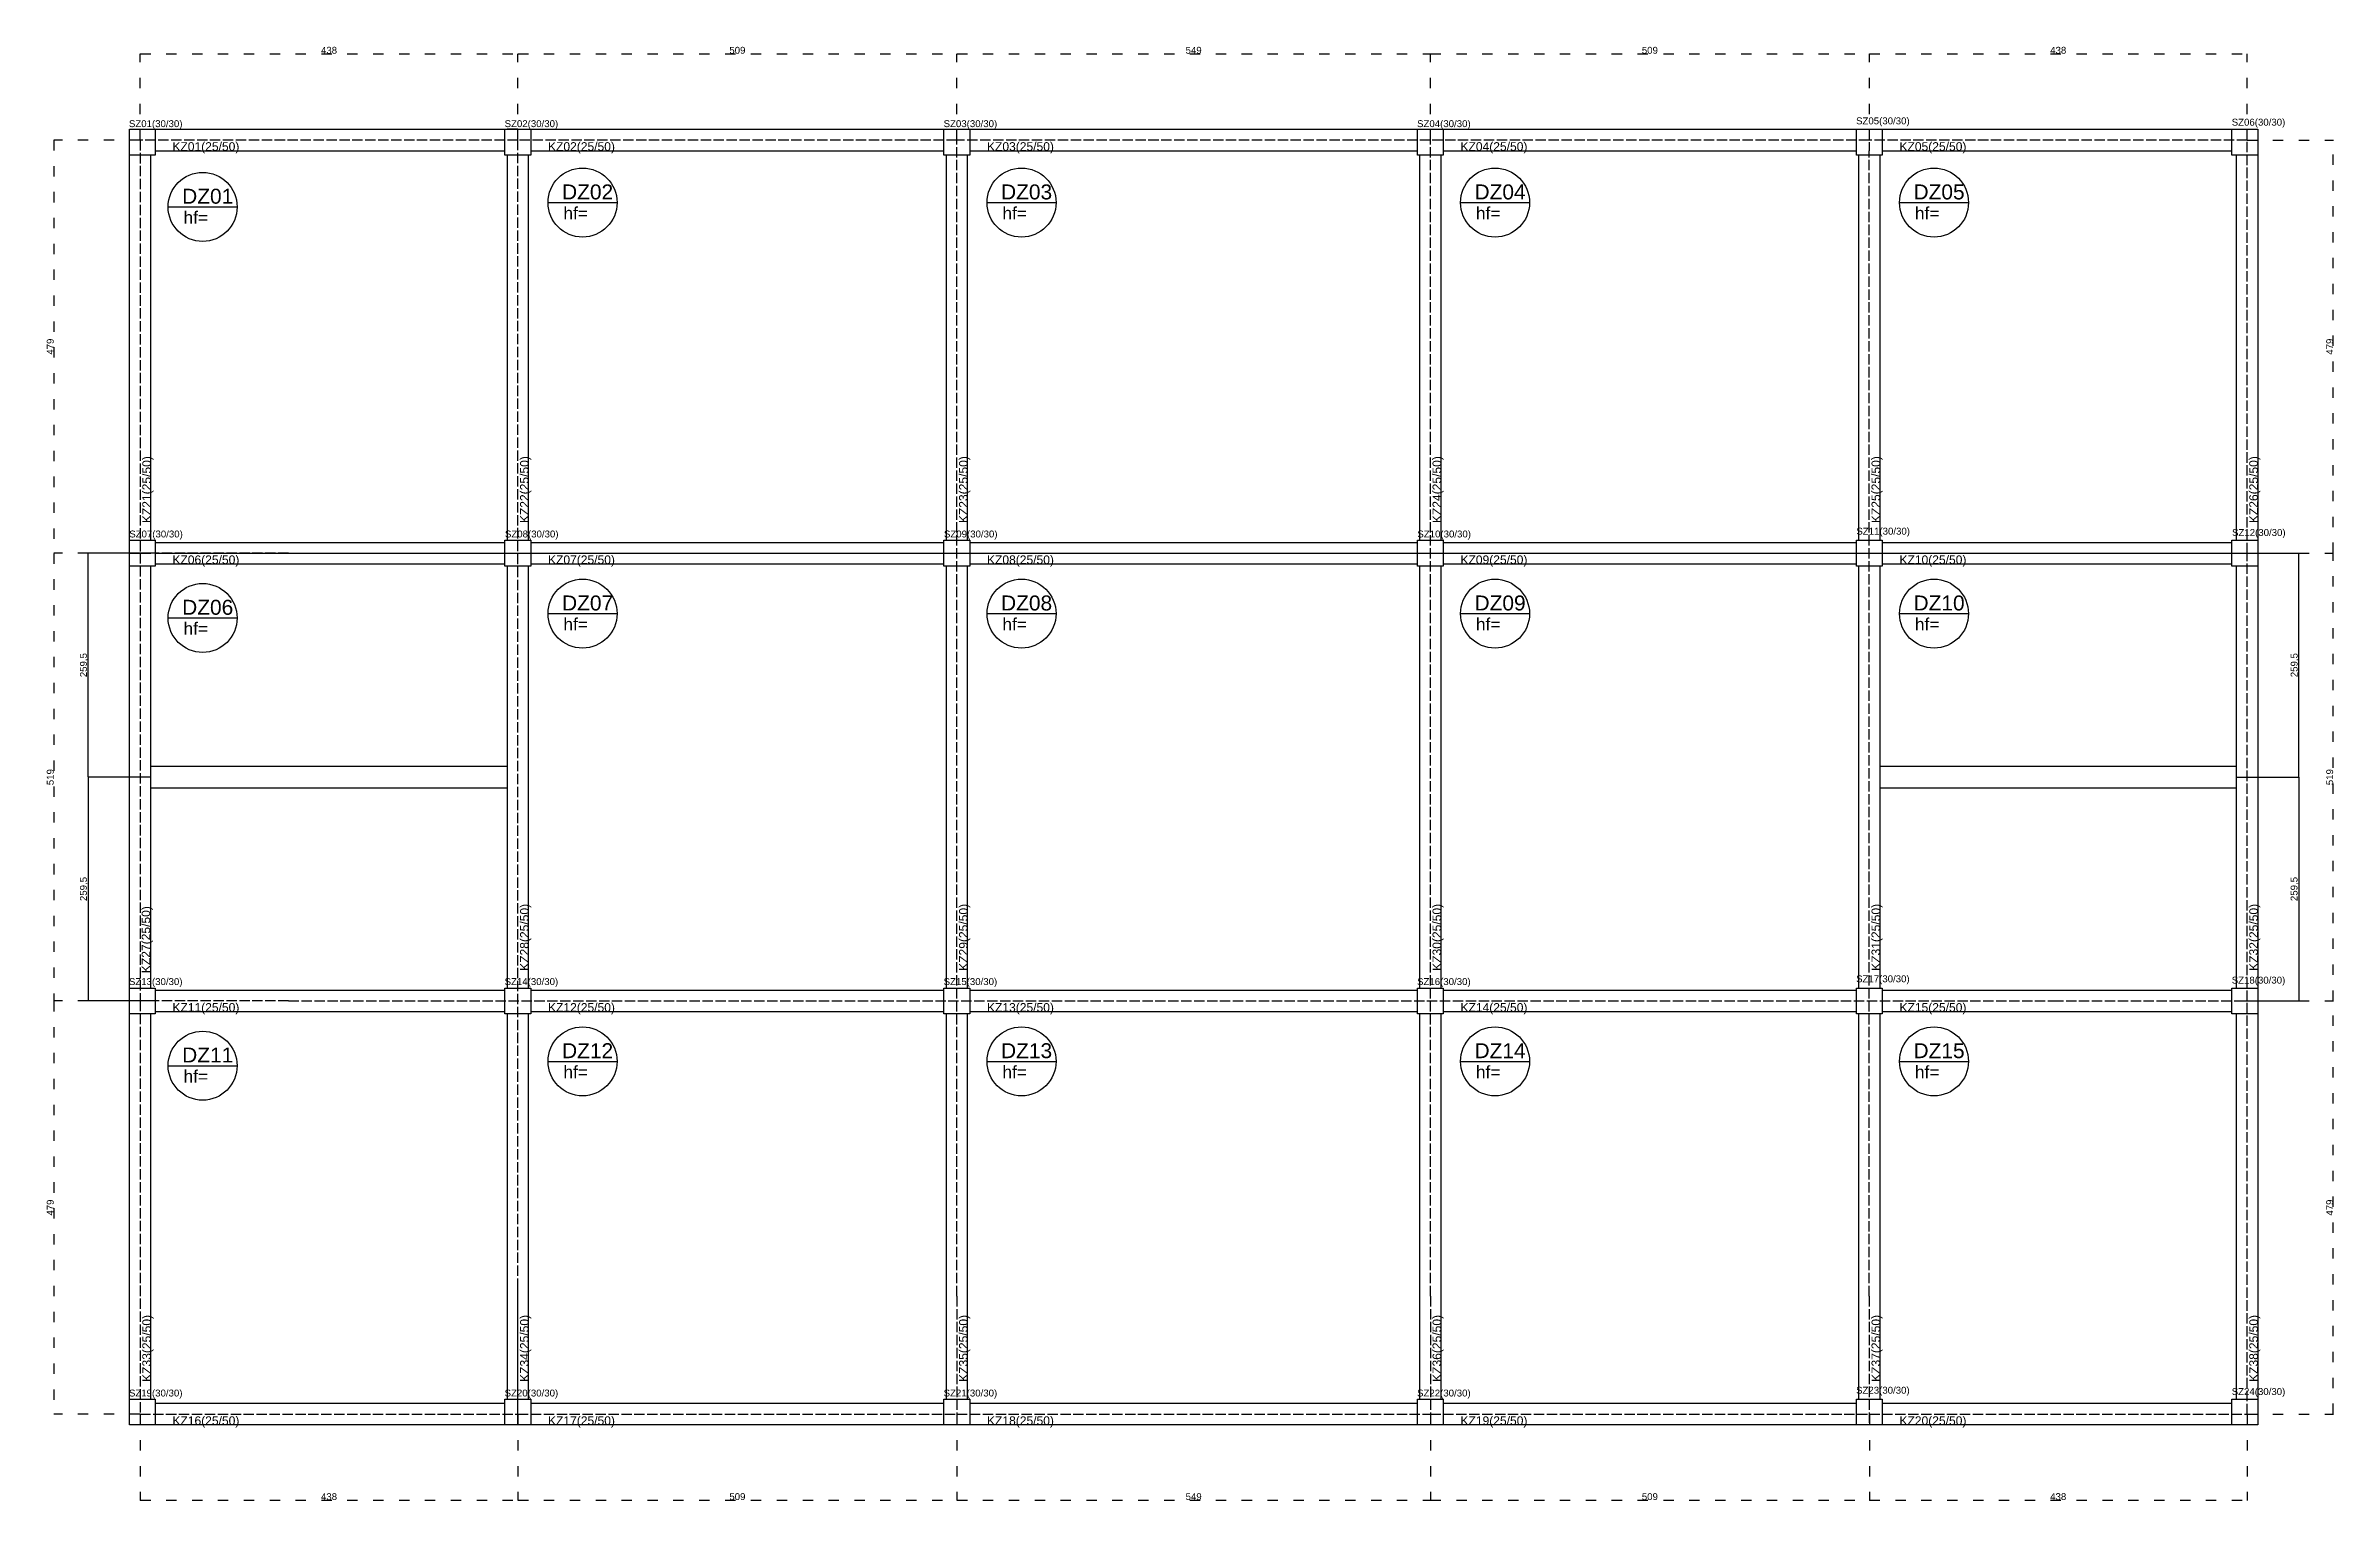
# Model space of a CAD drawing. Header units: centimetres. Extents: x 298 to 3254, y 299 to 4427.
# Drawn here: x 441 to 3094, y 299 to 1986 of the extents above; entities that cross this region are included whole.
import ezdxf

# ---------------------------------------------------------------- set-up
doc = ezdxf.new("R2010")
doc.units = ezdxf.units.CM
doc.linetypes.add('ACAD_ISO02W100', pattern=[15, 12, -3])
doc.linetypes.add('ACAD_ISO03W100', pattern=[30, 12, -18])
for name, color, linetype in [('Düz', 130, 'Continuous'), ('Kesikli', 50, 'ACAD_ISO02W100'), ('kolon', 70, 'Continuous'), ('mesafe düz', 10, 'Continuous'), ('Mesafe Kes', 10, 'ACAD_ISO03W100'), ('çizgi', 7, 'Continuous')]:
    doc.layers.add(name, color=color, linetype=linetype)
doc.styles.get("Standard").update_dxf_attribs({"font": 'arial.ttf'})
doc.dimstyles.new('ISO-25', dxfattribs={"dimscale": 0.1, "dimtxt": 80, "dimasz": 2.5, "dimexe": 1.25, "dimexo": 0.625, "dimtad": 1, "dimtxsty": 'Standard', "dimcen": 2.5, "dimadec": 0, "dimazin": 0, "dimtfac": 1, "dimtmove": 0, "dimatfit": 3, "dimfxl": 1, "dimarcsym": 0})

msp = doc.modelspace()

# ---------------------------------------------------------------- texts
at = {"layer": 'çizgi', "attachment_point": 1}
for s, width, gutter_width, heights, insert, char_height in [('\\A1;SZ01(30/30)', 14.99433, 12.5, [0], (536.989, 1899.998), 8), ('\\A1;SZ02(30/30)', 14.99433, 12.5, [0], (972.61, 1899.998), 8), ('\\A1;SZ03(30/30)', 14.99433, 12.5, [0], (1481.633, 1899.998), 8), ('\\A1;SZ04(30/30)', 14.99433, 12.5, [0], (2030.582, 1899.998), 8), ('\\A1;SZ05(30/30)', 14.99433, 12.5, [0], (2539.609, 1903.238), 8), ('\\A1;SZ06(30/30)', 14.99433, 12.5, [0], (2975.159, 1901.698), 8), ('\\A1;KZ01(25/50)', 75.42651, 12.5, [0], (587.393, 1874.514), 10), ('\\A1;KZ02(25/50)', 75.42651, 12.5, [0], (1022.893, 1874.514), 10), ('\\A1;KZ03(25/50)', 75.42651, 12.5, [0], (1531.893, 1874.514), 10), ('\\A1;KZ04(25/50)', 75.42651, 12.5, [0], (2080.893, 1874.514), 10), ('\\A1;KZ05(25/50)', 75.42651, 12.5, [0], (2589.893, 1874.514), 10), ('DZ01', 57.79378, 86.755, [17.718], (598.688, 1820.554), 17.3509), ('DZ02', 57.79378, 86.755, [17.718], (1039.188, 1825.554), 17.3509), ('DZ03', 57.79378, 86.755, [17.718], (1548.188, 1825.554), 17.3509), ('DZ04', 57.79378, 86.755, [17.718], (2097.188, 1825.554), 17.3509), ('DZ05', 57.79378, 86.755, [17.718], (2606.188, 1825.554), 17.3509), ('hf=', 21.61151, 71.874, [0], (600.284, 1794.359), 14.3749), ('hf=', 21.61151, 71.874, [0], (1040.784, 1799.359), 14.3749), ('hf=', 21.61151, 71.874, [0], (1549.784, 1799.359), 14.3749), ('hf=', 21.61151, 71.874, [0], (2098.784, 1799.359), 14.3749), ('hf=', 21.61151, 71.874, [0], (2607.784, 1799.359), 14.3749), ('\\A1;SZ07(30/30)', 14.99433, 12.5, [0], (537.361, 1424.341), 8), ('\\A1;SZ08(30/30)', 14.99433, 12.5, [0], (972.981, 1424.341), 8), ('\\A1;SZ09(30/30)', 14.99433, 12.5, [0], (1482.004, 1424.341), 8), ('\\A1;SZ10(30/30)', 14.99433, 12.5, [0], (2030.953, 1424.341), 8), ('\\A1;SZ11(30/30)', 14.99433, 12.5, [0], (2539.98, 1427.582), 8), ('\\A1;SZ12(30/30)', 14.99433, 12.5, [0], (2975.53, 1426.041), 8), ('\\A1;KZ06(25/50)', 75.42651, 12.5, [0], (587.393, 1395.514), 10), ('\\A1;KZ07(25/50)', 75.42651, 12.5, [0], (1022.893, 1395.514), 10), ('\\A1;KZ08(25/50)', 75.42651, 12.5, [0], (1531.893, 1395.514), 10), ('\\A1;KZ09(25/50)', 75.42651, 12.5, [0], (2080.893, 1395.514), 10), ('\\A1;KZ10(25/50)', 75.42651, 12.5, [0], (2589.893, 1395.514), 10), ('DZ06', 57.79378, 86.755, [17.718], (598.688, 1344.054), 17.3509), ('DZ07', 57.79378, 86.755, [17.718], (1039.188, 1349.054), 17.3509), ('DZ08', 57.79378, 86.755, [17.718], (1548.188, 1349.054), 17.3509), ('DZ09', 57.79378, 86.755, [17.718], (2097.188, 1349.054), 17.3509), ('DZ10', 57.79378, 86.755, [17.718], (2606.188, 1349.054), 17.3509), ('hf=', 21.61151, 71.874, [0], (600.284, 1317.859), 14.3749), ('hf=', 21.61151, 71.874, [0], (1040.784, 1322.859), 14.3749), ('hf=', 21.61151, 71.874, [0], (1549.784, 1322.859), 14.3749), ('hf=', 21.61151, 71.874, [0], (2098.784, 1322.859), 14.3749), ('hf=', 21.61151, 71.874, [0], (2607.784, 1322.859), 14.3749), ('\\A1;SZ13(30/30)', 14.99433, 12.5, [0], (536.989, 905.454), 8), ('\\A1;SZ14(30/30)', 14.99433, 12.5, [0], (972.61, 905.454), 8), ('\\A1;SZ15(30/30)', 14.99433, 12.5, [0], (1481.633, 905.454), 8), ('\\A1;SZ16(30/30)', 14.99433, 12.5, [0], (2030.582, 905.454), 8), ('\\A1;SZ17(30/30)', 14.99433, 12.5, [0], (2539.609, 908.695), 8), ('\\A1;SZ18(30/30)', 14.99433, 12.5, [0], (2975.159, 907.154), 8), ('\\A1;KZ11(25/50)', 75.42651, 12.5, [0], (587.393, 876.514), 10), ('\\A1;KZ12(25/50)', 75.42651, 12.5, [0], (1022.893, 876.514), 10), ('\\A1;KZ13(25/50)', 75.42651, 12.5, [0], (1531.893, 876.514), 10), ('\\A1;KZ14(25/50)', 75.42651, 12.5, [0], (2080.893, 876.514), 10), ('\\A1;KZ15(25/50)', 75.42651, 12.5, [0], (2589.893, 876.514), 10), ('DZ11', 57.79378, 86.755, [17.718], (598.688, 825.054), 17.3509), ('DZ12', 57.79378, 86.755, [17.718], (1039.188, 830.054), 17.3509), ('DZ13', 57.79378, 86.755, [17.718], (1548.188, 830.054), 17.3509), ('DZ14', 57.79378, 86.755, [17.718], (2097.188, 830.054), 17.3509), ('DZ15', 57.79378, 86.755, [17.718], (2606.188, 830.054), 17.3509), ('hf=', 21.61151, 71.874, [0], (600.284, 798.859), 14.3749), ('hf=', 21.61151, 71.874, [0], (1040.784, 803.859), 14.3749), ('hf=', 21.61151, 71.874, [0], (1549.784, 803.859), 14.3749), ('hf=', 21.61151, 71.874, [0], (2098.784, 803.859), 14.3749), ('hf=', 21.61151, 71.874, [0], (2607.784, 803.859), 14.3749), ('\\A1;SZ19(30/30)', 14.99433, 12.5, [0], (536.989, 428.529), 8), ('\\A1;SZ20(30/30)', 14.99433, 12.5, [0], (972.61, 428.529), 8), ('\\A1;SZ21(30/30)', 14.99433, 12.5, [0], (1481.633, 428.529), 8), ('\\A1;SZ22(30/30)', 14.99433, 12.5, [0], (2030.582, 428.529), 8), ('\\A1;SZ23(30/30)', 14.99433, 12.5, [0], (2539.609, 431.77), 8), ('\\A1;SZ24(30/30)', 14.99433, 12.5, [0], (2975.159, 430.229), 8), ('\\A1;KZ16(25/50)', 75.42651, 12.5, [0], (587.393, 397.514), 10), ('\\A1;KZ17(25/50)', 75.42651, 12.5, [0], (1022.893, 397.514), 10), ('\\A1;KZ18(25/50)', 75.42651, 12.5, [0], (1531.893, 397.514), 10), ('\\A1;KZ19(25/50)', 75.42651, 12.5, [0], (2080.893, 397.514), 10), ('\\A1;KZ20(25/50)', 75.42651, 12.5, [0], (2589.893, 397.514), 10)]:
    msp.add_mtext_dynamic_manual_height_columns(s, width=width, gutter_width=gutter_width, heights=heights, dxfattribs=dict(at, insert=insert, char_height=char_height))
at = {"layer": 'çizgi', "char_height": 10, "attachment_point": 1, "rotation": 90}
for s, insert in [('\\A1;KZ21(25/50)', (552.514, 1432.92)), ('\\A1;KZ22(25/50)', (990.514, 1432.92)), ('\\A1;KZ23(25/50)', (1499.514, 1432.92)), ('\\A1;KZ24(25/50)', (2048.514, 1432.92)), ('\\A1;KZ25(25/50)', (2557.514, 1432.92)), ('\\A1;\\pxt1;KZ26(25/50)', (2995.514, 1432.92)), ('\\A1;KZ27(25/50)', (551.738, 911.259)), ('\\A1;KZ28(25/50)', (990.514, 913.92)), ('\\A1;KZ29(25/50)', (1499.514, 913.92)), ('\\A1;KZ30(25/50)', (2048.514, 913.92)), ('\\A1;KZ31(25/50)', (2557.514, 913.92)), ('\\A1;KZ32(25/50)', (2995.514, 913.92)), ('\\A1;KZ33(25/50)', (552.514, 437.42)), ('\\A1;KZ34(25/50)', (990.514, 437.42)), ('\\A1;KZ35(25/50)', (1499.514, 437.42)), ('\\A1;KZ36(25/50)', (2048.514, 437.42)), ('\\A1;KZ37(25/50)', (2557.514, 437.42)), ('\\A1;KZ38(25/50)', (2995.514, 437.42))]:
    msp.add_mtext_dynamic_manual_height_columns(s, width=75.42651, gutter_width=12.5, heights=[0], dxfattribs=dict(at, insert=insert))

# ---------------------------------------------------------------- blocks, each defined once
blk = doc.blocks.new('*D8')
at = {"layer": 'Defpoints', "color": 0, "transparency": 16777216}
for p in [(988, 1976.9), (550, 1877), (988, 1877)]:
    blk.add_point(p, dxfattribs=at)
at = {"layer": 'Mesafe Kes', "color": 0, "lineweight": -2, "transparency": 16777216}
for p, q in [((550, 1877.1), (550, 1977)), ((550.2, 1976.9), (987.7, 1976.9)), ((988, 1877.1), (988, 1977))]:
    blk.add_line(p, q, dxfattribs=at)
at = {"layer": 'Mesafe Kes', "color": 0, "transparency": 16777216}
for points in [[(550.2, 1976.9), (550.2, 1976.8), (550, 1976.9)], [(987.7, 1976.9), (987.7, 1976.8), (988, 1976.9)]]:
    blk.add_solid(points, dxfattribs=at)
at = {"layer": 'Mesafe Kes', "color": 0, "transparency": 16777216, "insert": (769, 1981), "char_height": 8, "attachment_point": 5}
blk.add_mtext('438', dxfattribs=at)
blk = doc.blocks.new('*D9')
at = {"layer": 'Defpoints', "color": 0, "transparency": 16777216}
for p in [(1497, 1976.9), (988, 1877), (1497, 1877)]:
    blk.add_point(p, dxfattribs=at)
at = {"layer": 'Mesafe Kes', "color": 0, "lineweight": -2, "transparency": 16777216}
for p, q in [((988, 1877.1), (988, 1977)), ((988.2, 1976.9), (1496.7, 1976.9)), ((1497, 1877.1), (1497, 1977))]:
    blk.add_line(p, q, dxfattribs=at)
at = {"layer": 'Mesafe Kes', "color": 0, "transparency": 16777216}
for points in [[(988.2, 1976.9), (988.2, 1976.8), (988, 1976.9)], [(1496.7, 1976.9), (1496.7, 1976.8), (1497, 1976.9)]]:
    blk.add_solid(points, dxfattribs=at)
at = {"layer": 'Mesafe Kes', "color": 0, "transparency": 16777216, "insert": (1242.5, 1981), "char_height": 8, "attachment_point": 5}
blk.add_mtext('509', dxfattribs=at)
blk = doc.blocks.new('*D10')
at = {"layer": 'Defpoints', "color": 0, "transparency": 16777216}
for p in [(2046, 1976.9), (1497, 1877), (2046, 1877)]:
    blk.add_point(p, dxfattribs=at)
at = {"layer": 'Mesafe Kes', "color": 0, "lineweight": -2, "transparency": 16777216}
for p, q in [((1497, 1877.1), (1497, 1977)), ((1497.2, 1976.9), (2045.7, 1976.9)), ((2046, 1877.1), (2046, 1977))]:
    blk.add_line(p, q, dxfattribs=at)
at = {"layer": 'Mesafe Kes', "color": 0, "transparency": 16777216}
for points in [[(1497.2, 1976.9), (1497.2, 1976.8), (1497, 1976.9)], [(2045.7, 1976.9), (2045.7, 1976.8), (2046, 1976.9)]]:
    blk.add_solid(points, dxfattribs=at)
at = {"layer": 'Mesafe Kes', "color": 0, "transparency": 16777216, "insert": (1771.5, 1981), "char_height": 8, "attachment_point": 5}
blk.add_mtext('549', dxfattribs=at)
blk = doc.blocks.new('*D11')
at = {"layer": 'Defpoints', "color": 0, "transparency": 16777216}
for p in [(2555, 1976.9), (2046, 1877), (2555, 1877)]:
    blk.add_point(p, dxfattribs=at)
at = {"layer": 'Mesafe Kes', "color": 0, "lineweight": -2, "transparency": 16777216}
for p, q in [((2046, 1877.1), (2046, 1977)), ((2046.2, 1976.9), (2554.7, 1976.9)), ((2555, 1877.1), (2555, 1977))]:
    blk.add_line(p, q, dxfattribs=at)
at = {"layer": 'Mesafe Kes', "color": 0, "transparency": 16777216}
for points in [[(2046.2, 1976.9), (2046.2, 1976.8), (2046, 1976.9)], [(2554.7, 1976.9), (2554.7, 1976.8), (2555, 1976.9)]]:
    blk.add_solid(points, dxfattribs=at)
at = {"layer": 'Mesafe Kes', "color": 0, "transparency": 16777216, "insert": (2300.5, 1981), "char_height": 8, "attachment_point": 5}
blk.add_mtext('509', dxfattribs=at)
blk = doc.blocks.new('*D12')
at = {"layer": 'Defpoints', "color": 0, "transparency": 16777216}
for p in [(2993, 1976.9), (2555, 1877), (2993, 1877)]:
    blk.add_point(p, dxfattribs=at)
at = {"layer": 'Mesafe Kes', "color": 0, "lineweight": -2, "transparency": 16777216}
for p, q in [((2555, 1877.1), (2555, 1977)), ((2555.2, 1976.9), (2992.7, 1976.9)), ((2993, 1877.1), (2993, 1977))]:
    blk.add_line(p, q, dxfattribs=at)
at = {"layer": 'Mesafe Kes', "color": 0, "transparency": 16777216}
for points in [[(2555.2, 1976.9), (2555.2, 1976.8), (2555, 1976.9)], [(2992.7, 1976.9), (2992.7, 1976.8), (2993, 1976.9)]]:
    blk.add_solid(points, dxfattribs=at)
at = {"layer": 'Mesafe Kes', "color": 0, "transparency": 16777216, "insert": (2774, 1981), "char_height": 8, "attachment_point": 5}
blk.add_mtext('438', dxfattribs=at)
blk = doc.blocks.new('*D13')
at = {"layer": 'Defpoints', "color": 0, "transparency": 16777216}
for p in [(550, 1877), (450, 1398), (550, 1398)]:
    blk.add_point(p, dxfattribs=at)
at = {"layer": 'Mesafe Kes', "color": 0, "lineweight": -2, "transparency": 16777216}
for p, q in [((549.9, 1877), (449.8, 1877)), ((450, 1876.8), (450, 1398.3)), ((549.9, 1398), (449.8, 1398))]:
    blk.add_line(p, q, dxfattribs=at)
at = {"layer": 'Mesafe Kes', "color": 0, "transparency": 16777216}
for points in [[(449.9, 1876.8), (450, 1876.8), (450, 1877)], [(449.9, 1398.3), (450, 1398.3), (450, 1398)]]:
    blk.add_solid(points, dxfattribs=at)
at = {"layer": 'Mesafe Kes', "color": 0, "transparency": 16777216, "insert": (445.8, 1637.5), "char_height": 8, "attachment_point": 5, "rotation": 90}
blk.add_mtext('479', dxfattribs=at)
blk = doc.blocks.new('*D14')
at = {"layer": 'Defpoints', "color": 0, "transparency": 16777216}
for p in [(550, 1398), (450, 879), (550, 879)]:
    blk.add_point(p, dxfattribs=at)
at = {"layer": 'Mesafe Kes', "color": 0, "lineweight": -2, "transparency": 16777216}
for p, q in [((549.9, 1398), (449.8, 1398)), ((450, 1397.8), (450, 879.3)), ((549.9, 879), (449.8, 879))]:
    blk.add_line(p, q, dxfattribs=at)
at = {"layer": 'Mesafe Kes', "color": 0, "transparency": 16777216}
for points in [[(449.9, 1397.8), (450, 1397.8), (450, 1398)], [(449.9, 879.3), (450, 879.3), (450, 879)]]:
    blk.add_solid(points, dxfattribs=at)
at = {"layer": 'Mesafe Kes', "color": 0, "transparency": 16777216, "insert": (445.8, 1138.5), "char_height": 8, "attachment_point": 5, "rotation": 90}
blk.add_mtext('519', dxfattribs=at)
blk = doc.blocks.new('*D15')
at = {"layer": 'Defpoints', "color": 0, "transparency": 16777216}
for p in [(550, 879), (450, 400), (550, 400)]:
    blk.add_point(p, dxfattribs=at)
at = {"layer": 'Mesafe Kes', "color": 0, "lineweight": -2, "transparency": 16777216}
for p, q in [((549.9, 879), (449.8, 879)), ((450, 878.8), (450, 400.3)), ((549.9, 400), (449.8, 400))]:
    blk.add_line(p, q, dxfattribs=at)
at = {"layer": 'Mesafe Kes', "color": 0, "transparency": 16777216}
for points in [[(449.9, 878.8), (450, 878.8), (450, 879)], [(449.9, 400.3), (450, 400.3), (450, 400)]]:
    blk.add_solid(points, dxfattribs=at)
at = {"layer": 'Mesafe Kes', "color": 0, "transparency": 16777216, "insert": (445.8, 639.5), "char_height": 8, "attachment_point": 5, "rotation": 90}
blk.add_mtext('479', dxfattribs=at)
blk = doc.blocks.new('*D16')
at = {"layer": 'Defpoints', "color": 0, "transparency": 16777216}
for p in [(550, 400), (988, 400), (988, 300.2)]:
    blk.add_point(p, dxfattribs=at)
at = {"layer": 'Mesafe Kes', "color": 0, "lineweight": -2, "transparency": 16777216}
for p, q in [((550, 399.9), (550, 300.1)), ((988, 399.9), (988, 300.1)), ((550.2, 300.2), (987.7, 300.2))]:
    blk.add_line(p, q, dxfattribs=at)
at = {"layer": 'Mesafe Kes', "color": 0, "transparency": 16777216}
for points in [[(550.2, 300.3), (550.2, 300.2), (550, 300.2)], [(987.7, 300.3), (987.7, 300.2), (988, 300.2)]]:
    blk.add_solid(points, dxfattribs=at)
at = {"layer": 'Mesafe Kes', "color": 0, "transparency": 16777216, "insert": (769, 304.4), "char_height": 8, "attachment_point": 5}
blk.add_mtext('438', dxfattribs=at)
blk = doc.blocks.new('*D17')
at = {"layer": 'Defpoints', "color": 0, "transparency": 16777216}
for p in [(988, 400), (1497, 400), (1497, 300.2)]:
    blk.add_point(p, dxfattribs=at)
at = {"layer": 'Mesafe Kes', "color": 0, "lineweight": -2, "transparency": 16777216}
for p, q in [((988, 399.9), (988, 300.1)), ((1497, 399.9), (1497, 300.1)), ((988.2, 300.2), (1496.7, 300.2))]:
    blk.add_line(p, q, dxfattribs=at)
at = {"layer": 'Mesafe Kes', "color": 0, "transparency": 16777216}
for points in [[(988.2, 300.3), (988.2, 300.2), (988, 300.2)], [(1496.7, 300.3), (1496.7, 300.2), (1497, 300.2)]]:
    blk.add_solid(points, dxfattribs=at)
at = {"layer": 'Mesafe Kes', "color": 0, "transparency": 16777216, "insert": (1242.5, 304.4), "char_height": 8, "attachment_point": 5}
blk.add_mtext('509', dxfattribs=at)
blk = doc.blocks.new('*D18')
at = {"layer": 'Defpoints', "color": 0, "transparency": 16777216}
for p in [(1497, 400), (2046, 400), (2046, 300.2)]:
    blk.add_point(p, dxfattribs=at)
at = {"layer": 'Mesafe Kes', "color": 0, "lineweight": -2, "transparency": 16777216}
for p, q in [((1497, 399.9), (1497, 300.1)), ((2046, 399.9), (2046, 300.1)), ((1497.2, 300.2), (2045.7, 300.2))]:
    blk.add_line(p, q, dxfattribs=at)
at = {"layer": 'Mesafe Kes', "color": 0, "transparency": 16777216}
for points in [[(1497.2, 300.3), (1497.2, 300.2), (1497, 300.2)], [(2045.7, 300.3), (2045.7, 300.2), (2046, 300.2)]]:
    blk.add_solid(points, dxfattribs=at)
at = {"layer": 'Mesafe Kes', "color": 0, "transparency": 16777216, "insert": (1771.5, 304.4), "char_height": 8, "attachment_point": 5}
blk.add_mtext('549', dxfattribs=at)
blk = doc.blocks.new('*D19')
at = {"layer": 'Defpoints', "color": 0, "transparency": 16777216}
for p in [(2046, 400), (2555, 400), (2555, 300.2)]:
    blk.add_point(p, dxfattribs=at)
at = {"layer": 'Mesafe Kes', "color": 0, "lineweight": -2, "transparency": 16777216}
for p, q in [((2046, 399.9), (2046, 300.1)), ((2555, 399.9), (2555, 300.1)), ((2046.2, 300.2), (2554.7, 300.2))]:
    blk.add_line(p, q, dxfattribs=at)
at = {"layer": 'Mesafe Kes', "color": 0, "transparency": 16777216}
for points in [[(2046.2, 300.3), (2046.2, 300.2), (2046, 300.2)], [(2554.7, 300.3), (2554.7, 300.2), (2555, 300.2)]]:
    blk.add_solid(points, dxfattribs=at)
at = {"layer": 'Mesafe Kes', "color": 0, "transparency": 16777216, "insert": (2300.5, 304.4), "char_height": 8, "attachment_point": 5}
blk.add_mtext('509', dxfattribs=at)
blk = doc.blocks.new('*D20')
at = {"layer": 'Defpoints', "color": 0, "transparency": 16777216}
for p in [(2555, 400), (2993, 400), (2993, 300.2)]:
    blk.add_point(p, dxfattribs=at)
at = {"layer": 'Mesafe Kes', "color": 0, "lineweight": -2, "transparency": 16777216}
for p, q in [((2555, 399.9), (2555, 300.1)), ((2993, 399.9), (2993, 300.1)), ((2555.2, 300.2), (2992.7, 300.2))]:
    blk.add_line(p, q, dxfattribs=at)
at = {"layer": 'Mesafe Kes', "color": 0, "transparency": 16777216}
for points in [[(2555.2, 300.3), (2555.2, 300.2), (2555, 300.2)], [(2992.7, 300.3), (2992.7, 300.2), (2993, 300.2)]]:
    blk.add_solid(points, dxfattribs=at)
at = {"layer": 'Mesafe Kes', "color": 0, "transparency": 16777216, "insert": (2774, 304.4), "char_height": 8, "attachment_point": 5}
blk.add_mtext('438', dxfattribs=at)
blk = doc.blocks.new('*D21')
at = {"layer": 'Defpoints', "color": 0, "transparency": 16777216}
for p in [(2993, 879), (3092.9, 879), (2993, 400)]:
    blk.add_point(p, dxfattribs=at)
at = {"layer": 'Mesafe Kes', "color": 0, "lineweight": -2, "transparency": 16777216}
for p, q in [((2993, 879), (3093, 879)), ((3092.9, 400.3), (3092.9, 878.8)), ((2993, 400), (3093, 400))]:
    blk.add_line(p, q, dxfattribs=at)
at = {"layer": 'Mesafe Kes', "color": 0, "transparency": 16777216}
for points in [[(3092.9, 878.8), (3093, 878.8), (3092.9, 879)], [(3092.9, 400.3), (3093, 400.3), (3092.9, 400)]]:
    blk.add_solid(points, dxfattribs=at)
at = {"layer": 'Mesafe Kes', "color": 0, "transparency": 16777216, "insert": (3088.8, 639.5), "char_height": 8, "attachment_point": 5, "rotation": 90}
blk.add_mtext('479', dxfattribs=at)
blk = doc.blocks.new('*D22')
at = {"layer": 'Defpoints', "color": 0, "transparency": 16777216}
for p in [(2993, 1398), (3092.9, 1398), (2993, 879)]:
    blk.add_point(p, dxfattribs=at)
at = {"layer": 'Mesafe Kes', "color": 0, "lineweight": -2, "transparency": 16777216}
for p, q in [((2993, 1398), (3093, 1398)), ((3092.9, 879.3), (3092.9, 1397.8)), ((2993, 879), (3093, 879))]:
    blk.add_line(p, q, dxfattribs=at)
at = {"layer": 'Mesafe Kes', "color": 0, "transparency": 16777216}
for points in [[(3092.9, 1397.8), (3093, 1397.8), (3092.9, 1398)], [(3092.9, 879.3), (3093, 879.3), (3092.9, 879)]]:
    blk.add_solid(points, dxfattribs=at)
at = {"layer": 'Mesafe Kes', "color": 0, "transparency": 16777216, "insert": (3088.8, 1138.5), "char_height": 8, "attachment_point": 5, "rotation": 90}
blk.add_mtext('519', dxfattribs=at)
blk = doc.blocks.new('*D23')
at = {"layer": 'Defpoints', "color": 0, "transparency": 16777216}
for p in [(2993, 1877), (3092.9, 1877), (2993, 1398)]:
    blk.add_point(p, dxfattribs=at)
at = {"layer": 'Mesafe Kes', "color": 0, "lineweight": -2, "transparency": 16777216}
for p, q in [((2993, 1877), (3093, 1877)), ((3092.9, 1398.3), (3092.9, 1876.8)), ((2993, 1398), (3093, 1398))]:
    blk.add_line(p, q, dxfattribs=at)
at = {"layer": 'Mesafe Kes', "color": 0, "transparency": 16777216}
for points in [[(3092.9, 1876.8), (3093, 1876.8), (3092.9, 1877)], [(3092.9, 1398.3), (3093, 1398.3), (3092.9, 1398)]]:
    blk.add_solid(points, dxfattribs=at)
at = {"layer": 'Mesafe Kes', "color": 0, "transparency": 16777216, "insert": (3088.8, 1637.5), "char_height": 8, "attachment_point": 5, "rotation": 90}
blk.add_mtext('479', dxfattribs=at)
blk = doc.blocks.new('*D25')
at = {"layer": 'Defpoints', "color": 0, "transparency": 16777216}
for p in [(2980.5, 1398), (3053.1, 1398), (2980.5, 1138.5)]:
    blk.add_point(p, dxfattribs=at)
at = {"layer": 'mesafe düz', "color": 0, "lineweight": -2, "transparency": 16777216}
for p, q in [((2980.5, 1398), (3053.3, 1398)), ((3053.1, 1138.8), (3053.1, 1397.8)), ((2980.5, 1138.5), (3053.3, 1138.5))]:
    blk.add_line(p, q, dxfattribs=at)
at = {"layer": 'mesafe düz', "color": 0, "transparency": 16777216}
for points in [[(3053.1, 1397.8), (3053.2, 1397.8), (3053.1, 1398)], [(3053.1, 1138.8), (3053.2, 1138.8), (3053.1, 1138.5)]]:
    blk.add_solid(points, dxfattribs=at)
at = {"layer": 'mesafe düz', "color": 0, "transparency": 16777216, "insert": (3048.3, 1268.3), "char_height": 8, "attachment_point": 5, "rotation": 90}
blk.add_mtext('259,5', dxfattribs=at)
blk = doc.blocks.new('*D26')
at = {"layer": 'Defpoints', "color": 0, "transparency": 16777216}
for p in [(2980.5, 1138.5), (2980.5, 879), (3053.1, 879)]:
    blk.add_point(p, dxfattribs=at)
at = {"layer": 'mesafe düz', "color": 0, "lineweight": -2, "transparency": 16777216}
for p, q in [((2980.5, 1138.5), (3053.2, 1138.5)), ((3053.1, 1138.3), (3053.1, 879.3)), ((2980.5, 879), (3053.2, 879))]:
    blk.add_line(p, q, dxfattribs=at)
at = {"layer": 'mesafe düz', "color": 0, "transparency": 16777216}
for points in [[(3053.1, 1138.3), (3053.1, 1138.3), (3053.1, 1138.5)], [(3053.1, 879.3), (3053.1, 879.3), (3053.1, 879)]]:
    blk.add_solid(points, dxfattribs=at)
at = {"layer": 'mesafe düz', "color": 0, "transparency": 16777216, "insert": (3048.2, 1008.8), "char_height": 8, "attachment_point": 5, "rotation": 90}
blk.add_mtext('259,5', dxfattribs=at)
blk = doc.blocks.new('*D28')
at = {"layer": 'Defpoints', "color": 0, "transparency": 16777216}
for p in [(562.5, 1138.5), (489.9, 879), (562.5, 879)]:
    blk.add_point(p, dxfattribs=at)
at = {"layer": 'mesafe düz', "color": 0, "lineweight": -2, "transparency": 16777216}
for p, q in [((562.4, 1138.5), (489.8, 1138.5)), ((489.9, 1138.3), (489.9, 879.3)), ((562.4, 879), (489.8, 879))]:
    blk.add_line(p, q, dxfattribs=at)
at = {"layer": 'mesafe düz', "color": 0, "transparency": 16777216}
for points in [[(489.9, 1138.3), (490, 1138.3), (489.9, 1138.5)], [(489.9, 879.3), (490, 879.3), (489.9, 879)]]:
    blk.add_solid(points, dxfattribs=at)
at = {"layer": 'mesafe düz', "color": 0, "transparency": 16777216, "insert": (485, 1008.8), "char_height": 8, "attachment_point": 5, "rotation": 90}
blk.add_mtext('259,5', dxfattribs=at)
blk = doc.blocks.new('*D69')
at = {"layer": 'Defpoints', "color": 0, "transparency": 16777216}
for p in [(489.8, 1398), (562.5, 1398), (562.5, 1138.5)]:
    blk.add_point(p, dxfattribs=at)
at = {"layer": 'mesafe düz', "color": 0, "lineweight": -2, "transparency": 16777216}
for p, q in [((562.4, 1398), (489.7, 1398)), ((489.8, 1138.8), (489.8, 1397.8)), ((562.4, 1138.5), (489.7, 1138.5))]:
    blk.add_line(p, q, dxfattribs=at)
at = {"layer": 'mesafe düz', "color": 0, "transparency": 16777216}
for points in [[(489.8, 1397.8), (489.9, 1397.8), (489.8, 1398)], [(489.8, 1138.8), (489.9, 1138.8), (489.8, 1138.5)]]:
    blk.add_solid(points, dxfattribs=at)
at = {"layer": 'mesafe düz', "color": 0, "transparency": 16777216, "insert": (485, 1268.3), "char_height": 8, "attachment_point": 5, "rotation": 90}
blk.add_mtext('259,5', dxfattribs=at)

# ---------------------------------------------------------------- dimensions: what is measured, and where the dimension line sits
at = {"layer": 'mesafe düz'}
for base, p1, p2, picture, middle in [((489.827, 1398.009), (562.466, 1138.509), (562.466, 1398.009), '*D69', (484.957, 1268.259)), ((3053.145, 1398.009), (2980.466, 1138.509), (2980.466, 1398.009), '*D25', (3048.275, 1268.259)), ((489.913, 879.009), (562.466, 1138.509), (562.466, 879.009), '*D28', (485.042, 1008.759)), ((3053.096, 879.009), (2980.466, 1138.509), (2980.466, 879.009), '*D26', (3048.226, 1008.759))]:
    dim = msp.add_linear_dim(base=base, p1=p1, p2=p2, angle=90, dimstyle='ISO-25', dxfattribs=at)
    dim.commit()
    dim.dimension.update_dxf_attribs({"geometry": picture, "text_midpoint": middle})
at = {"layer": 'Mesafe Kes'}
for base, p1, p2, picture, middle in [((987.966, 1976.887), (549.966, 1877.009), (987.966, 1877.009), '*D8', (768.966, 1981.037)), ((987.966, 300.224), (549.966, 400.009), (987.966, 400.009), '*D16', (768.966, 304.374))]:
    dim = msp.add_linear_dim(base=base, p1=p1, p2=p2, dimstyle='ISO-25', dxfattribs=at)
    dim.commit()
    dim.dimension.update_dxf_attribs({"geometry": picture, "text_midpoint": middle})
for base, p1, p2, picture, middle in [((1496.966, 1976.887), (987.966, 1877.009), (1496.966, 1877.009), '*D9', (1242.466, 1981.034)), ((2045.966, 1976.887), (1496.966, 1877.009), (2045.966, 1877.009), '*D10', (1771.466, 1981.034)), ((2554.966, 1976.887), (2045.966, 1877.009), (2554.966, 1877.009), '*D11', (2300.466, 1981.034)), ((2992.966, 1976.887), (2554.966, 1877.009), (2992.966, 1877.009), '*D12', (2773.966, 1981.037)), ((1496.966, 300.224), (987.966, 400.009), (1496.966, 400.009), '*D17', (1242.466, 304.371)), ((2045.966, 300.224), (1496.966, 400.009), (2045.966, 400.009), '*D18', (1771.466, 304.371)), ((2554.966, 300.224), (2045.966, 400.009), (2554.966, 400.009), '*D19', (2300.466, 304.371)), ((2992.966, 300.224), (2554.966, 400.009), (2992.966, 400.009), '*D20', (2773.966, 304.374))]:
    dim = msp.add_linear_dim(base=base, p1=p1, p2=p2, dimstyle='ISO-25', override={"dimtmove": 1}, dxfattribs=at)
    dim.commit()
    dim.dimension.update_dxf_attribs({"geometry": picture, "text_midpoint": middle})
for base, p1, p2, picture, middle in [((449.966, 1398.009), (549.966, 1877.009), (549.966, 1398.009), '*D13', (445.819, 1637.509)), ((3092.916, 879.009), (2992.966, 400.009), (2992.966, 879.009), '*D21', (3088.769, 639.509))]:
    dim = msp.add_linear_dim(base=base, p1=p1, p2=p2, angle=90, dimstyle='ISO-25', dxfattribs=at)
    dim.commit()
    dim.dimension.update_dxf_attribs({"geometry": picture, "text_midpoint": middle})
for base, p1, p2, picture, middle in [((3092.916, 1877.009), (2992.966, 1398.009), (2992.966, 1877.009), '*D23', (3088.769, 1637.509)), ((449.966, 879.009), (549.966, 1398.009), (549.966, 879.009), '*D14', (445.819, 1138.509)), ((3092.916, 1398.009), (2992.966, 879.009), (2992.966, 1398.009), '*D22', (3088.769, 1138.509)), ((449.966, 400.009), (549.966, 879.009), (549.966, 400.009), '*D15', (445.819, 639.509))]:
    dim = msp.add_linear_dim(base=base, p1=p1, p2=p2, angle=90, dimstyle='ISO-25', override={"dimtmove": 1}, dxfattribs=at)
    dim.commit()
    dim.dimension.update_dxf_attribs({"geometry": picture, "text_midpoint": middle})

# ---------------------------------------------------------------- linework, layer by layer
at = {"layer": 'Düz'}
for p, q in [((537.466, 1877.009), (537.466, 1889.509)), ((537.466, 1889.509), (549.966, 1889.509)), ((549.966, 1889.509), (987.966, 1889.509)), ((987.966, 1889.509), (975.466, 1889.509)), ((987.966, 1889.509), (975.466, 1889.509)), ((987.966, 1889.509), (1496.966, 1889.509)), ((1496.966, 1889.509), (2045.966, 1889.509)), ((2045.966, 1889.509), (2554.966, 1889.509)), ((2554.966, 1889.509), (2992.966, 1889.509)), ((2992.966, 1889.509), (3005.466, 1889.509)), ((3005.466, 1889.509), (3005.466, 1877.009)), ((537.466, 1398.009), (537.466, 1877.009)), ((562.466, 1413.009), (562.466, 1859.509)), ((567.466, 1864.509), (972.966, 1864.509)), ((975.466, 1859.509), (975.466, 1413.009)), ((1000.466, 1413.009), (1000.466, 1859.509)), ((1002.966, 1864.509), (1481.966, 1864.509)), ((1484.466, 1859.509), (1484.466, 1413.009)), ((1509.466, 1413.009), (1509.466, 1859.509)), ((1511.966, 1864.509), (2030.966, 1864.509)), ((2033.466, 1859.509), (2033.466, 1413.009)), ((2058.466, 1413.009), (2058.466, 1859.509)), ((2060.966, 1864.509), (2539.966, 1864.509)), ((2542.466, 1859.509), (2542.466, 1413.009)), ((2567.466, 1413.009), (2567.466, 1859.509)), ((2569.966, 1864.509), (2975.466, 1864.509)), ((2980.466, 1859.509), (2980.466, 1413.009)), ((3005.466, 1877.009), (3005.466, 1398.009)), ((537.466, 1398.009), (537.466, 1410.509)), ((567.466, 1410.509), (972.966, 1410.509)), ((1002.966, 1410.509), (1481.966, 1410.509)), ((1511.966, 1410.509), (2030.966, 1410.509)), ((2060.966, 1410.509), (2539.966, 1410.509)), ((2569.966, 1410.509), (2975.466, 1410.509)), ((3005.466, 1410.509), (3005.466, 1385.509)), ((537.466, 879.009), (537.466, 1398.009)), ((537.466, 1398.009), (562.466, 1398.009)), ((562.466, 894.009), (562.466, 1383.009)), ((567.466, 1398.009), (987.966, 1398.009)), ((972.966, 1385.509), (567.466, 1385.509)), ((975.466, 1383.009), (975.466, 894.009)), ((987.966, 1398.009), (1496.966, 1398.009)), ((1000.466, 894.009), (1000.466, 1383.009)), ((1481.966, 1385.509), (1002.966, 1385.509)), ((1484.466, 1383.009), (1484.466, 894.009)), ((1496.966, 1398.009), (2045.966, 1398.009)), ((1509.466, 894.009), (1509.466, 1383.009)), ((2030.966, 1385.509), (1511.966, 1385.509)), ((2033.466, 1383.009), (2033.466, 894.009)), ((2045.966, 1398.009), (2554.966, 1398.009)), ((2058.466, 894.009), (2058.466, 1383.009)), ((2539.966, 1385.509), (2060.966, 1385.509)), ((2542.466, 1383.009), (2542.466, 894.009)), ((2554.966, 1398.009), (3005.466, 1398.009)), ((2567.466, 894.009), (2567.466, 1383.009)), ((2975.466, 1385.509), (2569.966, 1385.509)), ((2980.466, 1383.009), (2980.466, 893.999)), ((3005.466, 1398.009), (3005.466, 879.009)), ((975.466, 1151.009), (562.466, 1151.009)), ((2980.466, 1151.009), (2567.466, 1151.009)), ((562.466, 1126.009), (975.466, 1126.009)), ((2567.466, 1126.009), (2980.466, 1126.009)), ((537.466, 879.009), (537.466, 891.509)), ((537.466, 400.009), (537.466, 879.009)), ((567.466, 891.509), (972.966, 891.509)), ((1002.966, 891.509), (1481.966, 891.509)), ((1511.966, 891.509), (2030.966, 891.509)), ((2060.966, 891.509), (2539.966, 891.509)), ((2569.966, 891.509), (2975.466, 891.509)), ((3005.466, 891.509), (3005.466, 866.509)), ((3005.466, 879.009), (3005.466, 400.009)), ((562.466, 417.509), (562.466, 864.009)), ((972.966, 866.509), (567.466, 866.509)), ((975.466, 864.009), (975.466, 417.509)), ((1000.466, 417.509), (1000.466, 864.009)), ((1481.966, 866.509), (1002.966, 866.509)), ((1484.466, 864.009), (1484.466, 417.509)), ((1509.466, 417.509), (1509.466, 864.009)), ((2030.966, 866.509), (1511.966, 866.509)), ((2033.466, 864.009), (2033.466, 417.509)), ((2058.466, 417.509), (2058.466, 864.009)), ((2539.966, 866.509), (2060.966, 866.509)), ((2542.466, 864.009), (2542.466, 417.509)), ((2567.466, 417.509), (2567.466, 864.009)), ((2975.466, 866.509), (2569.966, 866.509)), ((2980.466, 864.009), (2980.466, 417.074)), ((537.466, 387.509), (537.466, 400.009)), ((972.966, 412.509), (567.466, 412.509)), ((1481.966, 412.509), (1002.966, 412.509)), ((2030.966, 412.509), (1511.966, 412.509)), ((2539.966, 412.509), (2060.966, 412.509)), ((2975.466, 412.509), (2569.966, 412.509)), ((3005.466, 400.009), (3005.466, 387.509)), ((549.966, 387.509), (537.466, 387.509)), ((987.966, 387.509), (549.966, 387.509)), ((1496.966, 387.509), (987.966, 387.509)), ((2045.966, 387.509), (1496.966, 387.509)), ((2554.966, 387.509), (2045.966, 387.509)), ((2992.966, 387.509), (2554.966, 387.509)), ((3005.466, 387.509), (2992.966, 387.509))]:
    msp.add_line(p, q, dxfattribs=at)
at = {"layer": 'Kesikli'}
for p, q in [((987.966, 545.294), (987.966, 1889.509)), ((1496.966, 536.929), (1496.966, 1889.509)), ((2045.966, 536.929), (2045.966, 1889.509)), ((2554.966, 1889.509), (2554.966, 1864.509)), ((987.966, 1877.009), (549.966, 1877.009)), ((549.966, 1877.009), (549.966, 1398.009)), ((1496.966, 1877.009), (987.966, 1877.009)), ((2045.966, 1877.009), (1496.966, 1877.009)), ((2554.966, 1877.009), (2045.966, 1877.009)), ((2992.966, 1877.009), (2554.966, 1877.009)), ((2554.966, 536.929), (2554.966, 1864.509)), ((2992.966, 1398.009), (2992.966, 1877.009)), ((722.04, 1398.009), (537.466, 1398.009)), ((549.966, 1398.009), (549.966, 879.009)), ((722.04, 1398.009), (2768.021, 1398.009)), ((2768.021, 1398.009), (3005.466, 1398.009)), ((2992.966, 879.009), (2992.966, 1398.009)), ((722.04, 879.009), (537.466, 879.009)), ((549.966, 879.009), (549.966, 400.009)), ((722.04, 879.009), (2768.021, 879.009)), ((2768.021, 879.009), (3005.466, 879.009)), ((2992.966, 400.009), (2992.966, 879.009)), ((1496.966, 536.929), (1496.966, 387.509)), ((2045.966, 536.929), (2045.966, 387.509)), ((2554.966, 536.929), (2554.966, 387.509)), ((549.966, 400.009), (987.966, 400.009)), ((987.966, 400.009), (1496.966, 400.009)), ((1496.966, 400.009), (2045.966, 400.009)), ((2045.966, 400.009), (2554.966, 400.009)), ((2554.966, 400.009), (2992.966, 400.009))]:
    msp.add_line(p, q, dxfattribs=at)
at = {"layer": 'kolon'}
msp.add_line((987.966, 387.509), (987.966, 545.294), dxfattribs=at)
for points in [[(537.466, 1889.509), (567.466, 1889.509), (567.466, 1859.509), (537.466, 1859.509)], [(972.966, 1889.509), (1002.966, 1889.509), (1002.966, 1859.509), (972.966, 1859.509)], [(1481.966, 1889.509), (1511.966, 1889.509), (1511.966, 1859.509), (1481.966, 1859.509)], [(2030.966, 1889.509), (2060.966, 1889.509), (2060.966, 1859.509), (2030.966, 1859.509)], [(2539.966, 1889.509), (2569.966, 1889.509), (2569.966, 1859.509), (2539.966, 1859.509)], [(2975.466, 1889.509), (3005.466, 1889.509), (3005.466, 1859.509), (2975.466, 1859.509)], [(537.466, 1413.009), (567.466, 1413.009), (567.466, 1383.009), (537.466, 1383.009)], [(972.966, 1413.009), (1002.966, 1413.009), (1002.966, 1383.009), (972.966, 1383.009)], [(1481.966, 1413.009), (1511.966, 1413.009), (1511.966, 1383.009), (1481.966, 1383.009)], [(2030.966, 1413.009), (2060.966, 1413.009), (2060.966, 1383.009), (2030.966, 1383.009)], [(2539.966, 1413.009), (2569.966, 1413.009), (2569.966, 1383.009), (2539.966, 1383.009)], [(2975.466, 1413.009), (3005.466, 1413.009), (3005.466, 1383.009), (2975.466, 1383.009)], [(537.466, 894.009), (567.466, 894.009), (567.466, 864.009), (537.466, 864.009)], [(972.966, 894.009), (1002.966, 894.009), (1002.966, 864.009), (972.966, 864.009)], [(1481.966, 894.009), (1511.966, 894.009), (1511.966, 864.009), (1481.966, 864.009)], [(2030.966, 894.009), (2060.966, 894.009), (2060.966, 864.009), (2030.966, 864.009)], [(2539.966, 894.009), (2569.966, 894.009), (2569.966, 864.009), (2539.966, 864.009)], [(2975.466, 894.009), (3005.466, 894.009), (3005.466, 864.009), (2975.466, 864.009)], [(537.466, 417.509), (567.466, 417.509), (567.466, 387.509), (537.466, 387.509)], [(972.966, 417.509), (1002.966, 417.509), (1002.966, 387.509), (972.966, 387.509)], [(1481.966, 417.509), (1511.966, 417.509), (1511.966, 387.509), (1481.966, 387.509)], [(2030.966, 417.509), (2060.966, 417.509), (2060.966, 387.509), (2030.966, 387.509)], [(2539.966, 417.509), (2569.966, 417.509), (2569.966, 387.509), (2539.966, 387.509)], [(2975.466, 417.509), (3005.466, 417.509), (3005.466, 387.509), (2975.466, 387.509)]]:
    msp.add_lwpolyline(points, close=True, dxfattribs=at)
at = {"layer": 'çizgi'}
for p, q in [((1022.966, 1804.509), (1102.966, 1804.509)), ((1531.966, 1804.509), (1611.966, 1804.509)), ((2080.966, 1804.509), (2160.966, 1804.509)), ((2589.966, 1804.509), (2669.966, 1804.509)), ((582.466, 1799.509), (662.466, 1799.509)), ((1022.966, 1328.009), (1102.966, 1328.009)), ((1531.966, 1328.009), (1611.966, 1328.009)), ((2080.966, 1328.009), (2160.966, 1328.009)), ((2589.966, 1328.009), (2669.966, 1328.009)), ((582.466, 1323.009), (662.466, 1323.009)), ((582.466, 804.009), (662.466, 804.009)), ((1022.966, 809.009), (1102.966, 809.009)), ((1531.966, 809.009), (1611.966, 809.009)), ((2080.966, 809.009), (2160.966, 809.009)), ((2589.966, 809.009), (2669.966, 809.009))]:
    msp.add_line(p, q, dxfattribs=at)
for centre in [(622.466, 1799.509), (1062.966, 1804.509), (1571.966, 1804.509), (2120.966, 1804.509), (2629.966, 1804.509), (622.466, 1323.009), (1062.966, 1328.009), (1571.966, 1328.009), (2120.966, 1328.009), (2629.966, 1328.009), (622.466, 804.009), (1062.966, 809.009), (1571.966, 809.009), (2120.966, 809.009), (2629.966, 809.009)]:
    msp.add_circle(centre, 40, dxfattribs=at)

msp.set_redraw_order([(e.dxf.handle, doc.entitydb.next_handle()) for e in msp.query("TEXT MTEXT ATTDEF DIMENSION ARC_DIMENSION")])  # texts and dimensions are drawn at this point

doc.saveas('drawing.dxf')
